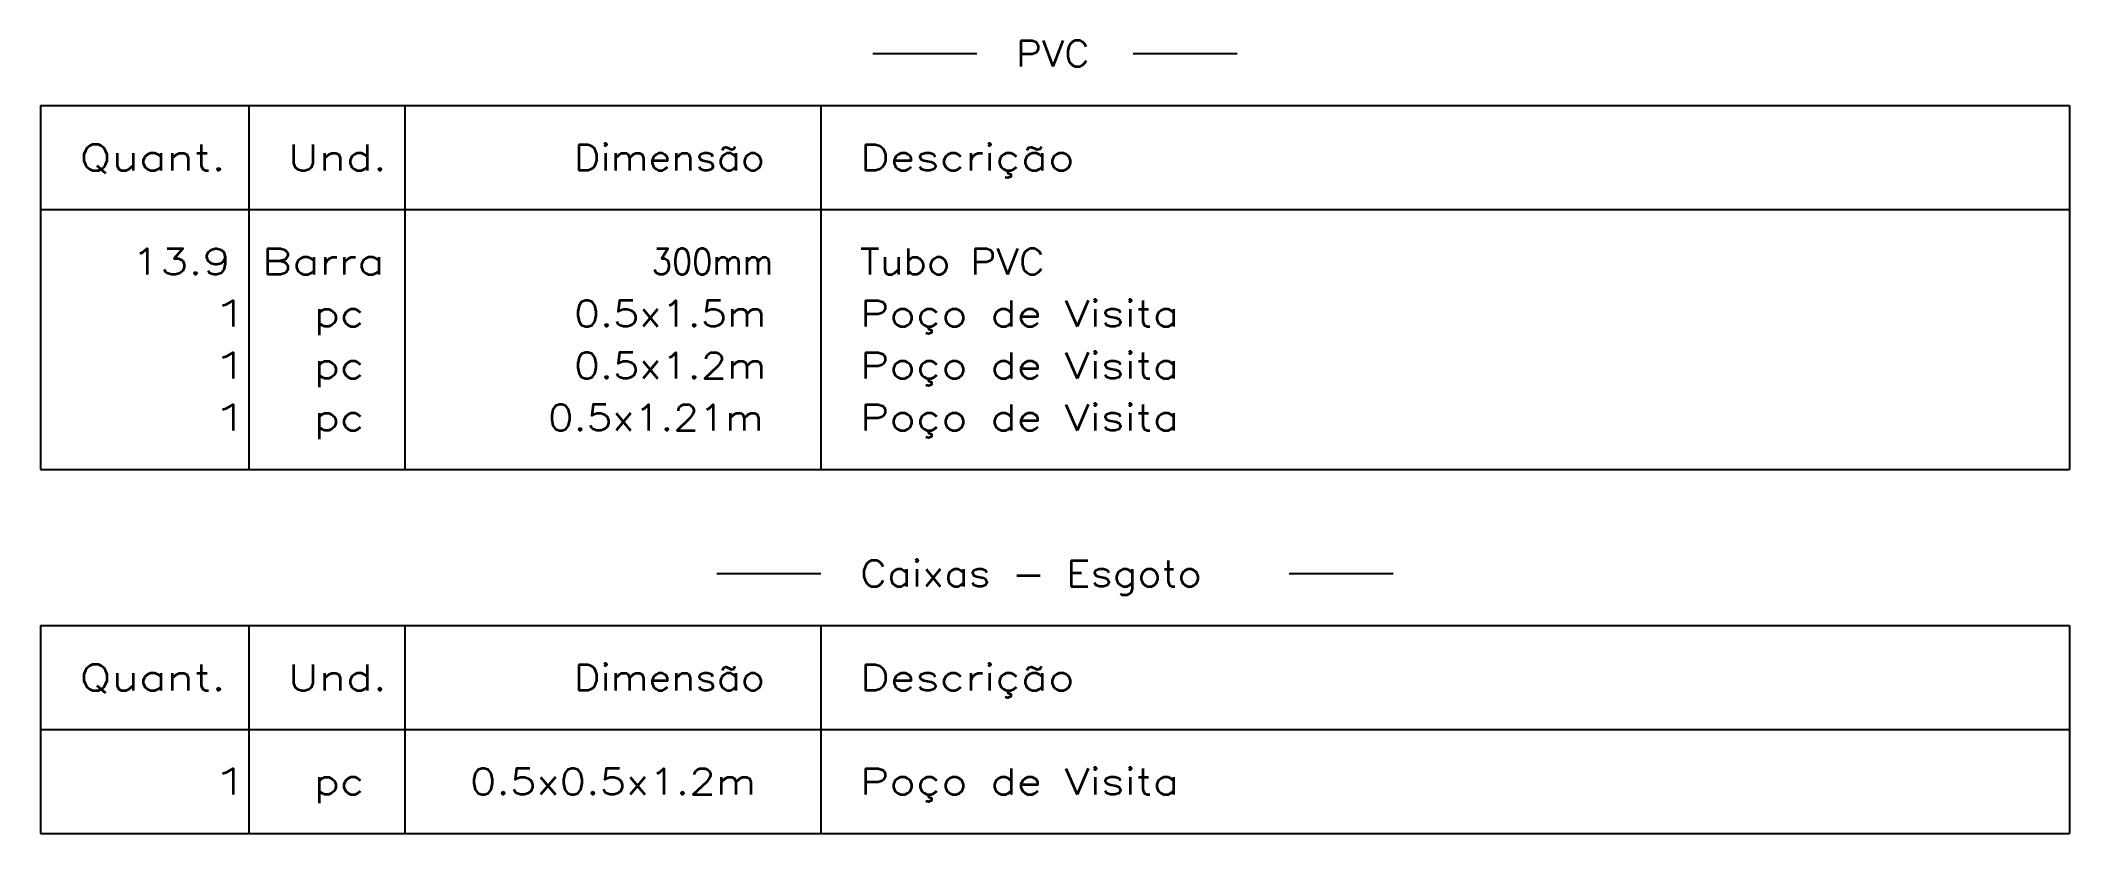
# Model space of a CAD drawing. Extents: x -44 to 14114764, y -20 to 289527804.
# Drawn here: x 359631.1 to 359709.1, y 7349597.8 to 7349628.3 of the extents above; entities that cross this region are included whole.
import ezdxf

# ---------------------------------------------------------------- set-up
doc = ezdxf.new("R2010")
doc.units = 0
doc.layers.add('LISTAGEM_LINHA', color=7, linetype='Continuous')
doc.layers.add('LISTAGEM_TEXTO', color=7, linetype='Continuous')
doc.styles.add('ROMANS', font='ROMANS.shx', dxfattribs={"height": 2})

msp = doc.modelspace()

# ---------------------------------------------------------------- texts
at = {"layer": 'LISTAGEM_TEXTO', "style": 'ROMANS'}
for s, width, p in [('PVC', 1.105263, (359668.561, 7349627.256)), ('Quant.', 1.298969, (359632.561, 7349623.256)), ('Und.', 1.272727, (359640.561, 7349623.256)), ('Dimensão', 1.135135, (359651.561, 7349623.256)), ('Descrição', 1.277027, (359662.561, 7349623.256)), ('13.9', 1.272727, (359634.561, 7349619.256)), ('Barra', 1.296296, (359639.561, 7349619.256)), ('300mm', 0.905172, (359654.561, 7349619.256)), ('Tubo PVC', 1.112583, (359662.561, 7349619.256)), ('1', 1.909091, (359637.561, 7349617.256)), ('pc', 1.235294, (359641.561, 7349617.256)), ('0.5x1.5m', 1.174825, (359651.561, 7349617.256)), ('Poço de Visita', 1.25641, (359662.561, 7349617.256)), ('1', 1.909091, (359637.561, 7349615.256)), ('0.5x1.2m', 1.174825, (359651.561, 7349615.256)), ('Poço de Visita', 1.25641, (359662.561, 7349615.256)), ('pc', 1.235294, (359641.561, 7349615.256)), ('1', 1.909091, (359637.561, 7349613.256)), ('pc', 1.235294, (359641.561, 7349613.256)), ('0.5x1.21m', 1.159509, (359650.561, 7349613.256)), ('Poço de Visita', 1.25641, (359662.561, 7349613.256)), ('Caixas - Esgoto', 1.162362, (359662.561, 7349607.256)), ('Quant.', 1.298969, (359632.561, 7349603.256)), ('Und.', 1.272727, (359640.561, 7349603.256)), ('Dimensão', 1.135135, (359651.561, 7349603.256)), ('Descrição', 1.277027, (359662.561, 7349603.256)), ('1', 1.909091, (359637.561, 7349599.256)), ('pc', 1.235294, (359641.561, 7349599.256)), ('0.5x0.5x1.2m', 1.2, (359647.561, 7349599.256)), ('Poço de Visita', 1.25641, (359662.561, 7349599.256))]:
    msp.add_text(s, height=1, dxfattribs=dict(at, width=width)).set_placement(p)

# ---------------------------------------------------------------- linework, layer by layer
at = {"layer": 'LISTAGEM_LINHA'}
for p, q in [((359663.061, 7349627.756), (359667.061, 7349627.756)), ((359673.061, 7349627.756), (359677.061, 7349627.756)), ((359631.061, 7349625.756), (359709.061, 7349625.756)), ((359631.061, 7349625.756), (359631.061, 7349611.756)), ((359639.061, 7349625.756), (359639.061, 7349611.756)), ((359645.061, 7349625.756), (359645.061, 7349611.756)), ((359661.061, 7349625.756), (359661.061, 7349611.756)), ((359709.061, 7349625.756), (359709.061, 7349611.756)), ((359631.061, 7349621.756), (359709.061, 7349621.756)), ((359631.061, 7349611.756), (359709.061, 7349611.756)), ((359657.061, 7349607.756), (359661.061, 7349607.756)), ((359679.061, 7349607.756), (359683.061, 7349607.756)), ((359631.061, 7349605.756), (359709.061, 7349605.756)), ((359631.061, 7349605.756), (359631.061, 7349597.756)), ((359639.061, 7349605.756), (359639.061, 7349597.756)), ((359645.061, 7349605.756), (359645.061, 7349597.756)), ((359661.061, 7349605.756), (359661.061, 7349597.756)), ((359709.061, 7349605.756), (359709.061, 7349597.756)), ((359631.061, 7349601.756), (359709.061, 7349601.756)), ((359631.061, 7349597.756), (359709.061, 7349597.756))]:
    msp.add_line(p, q, dxfattribs=at)

msp.set_redraw_order([(e.dxf.handle, doc.entitydb.next_handle()) for e in msp.query("TEXT MTEXT ATTDEF DIMENSION ARC_DIMENSION")])  # texts and dimensions are drawn at this point

doc.saveas('drawing.dxf')
